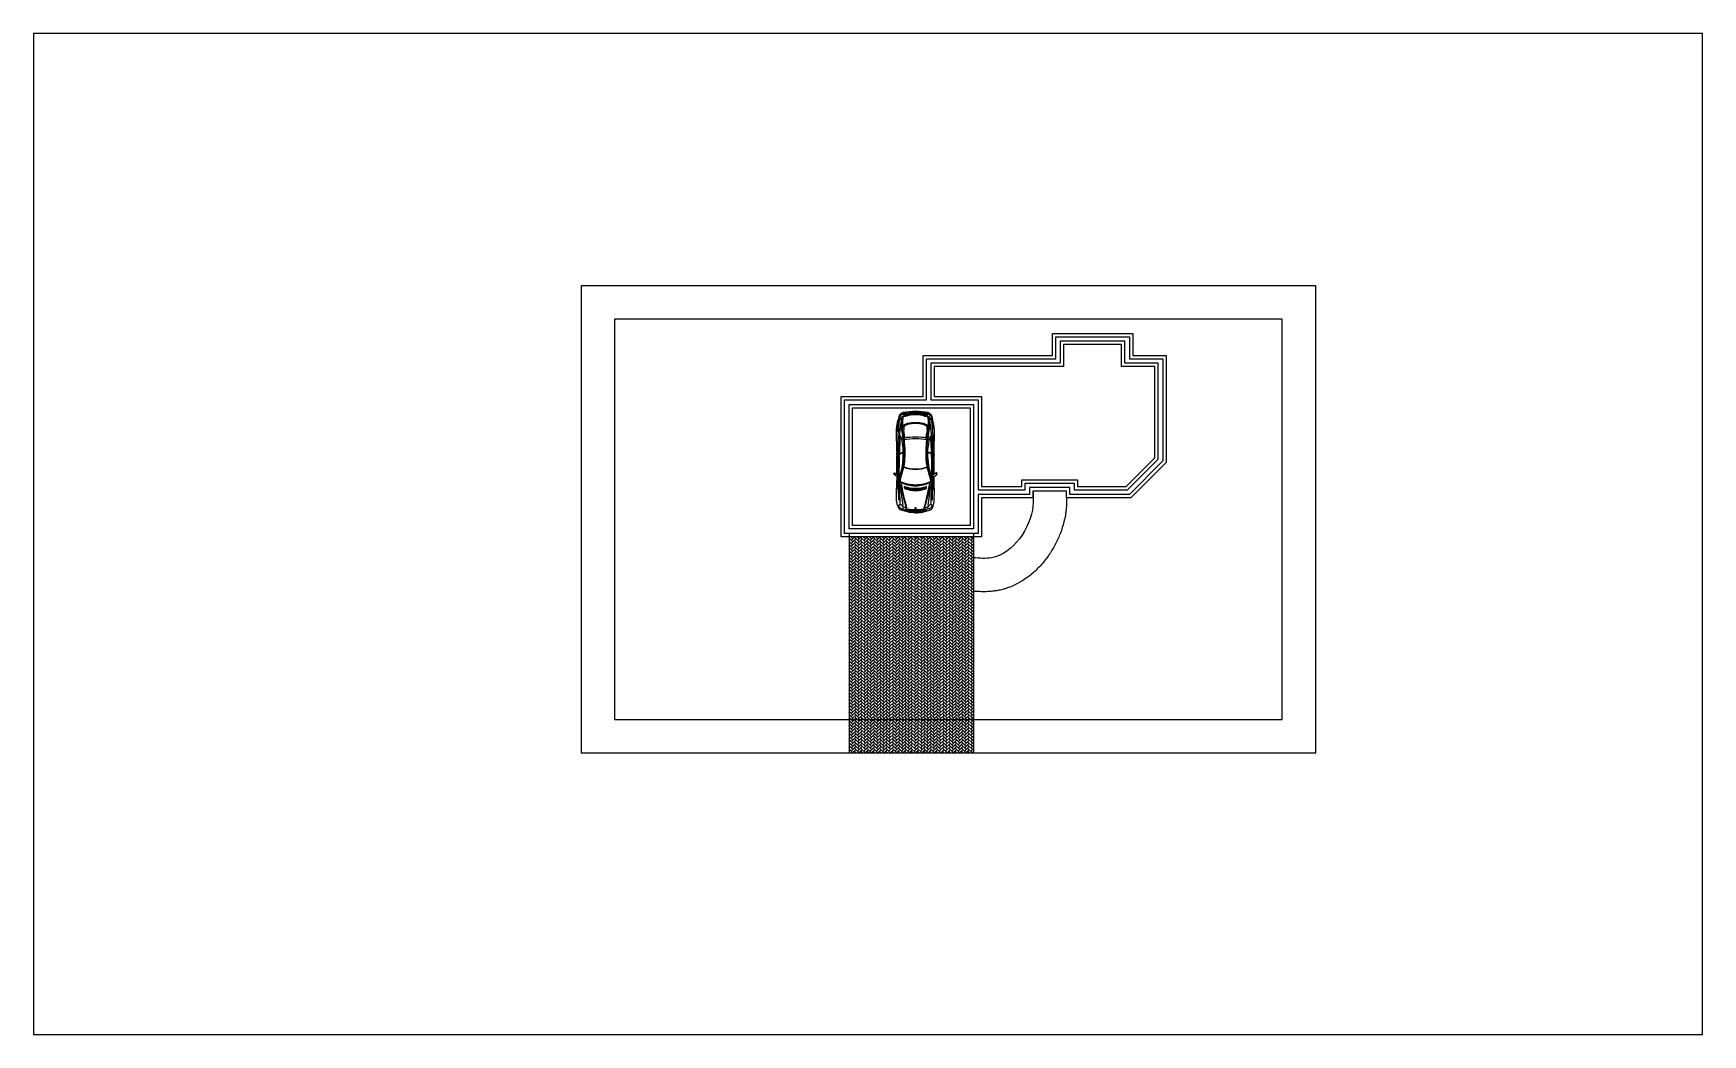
# Model space of a CAD drawing. Header units: inches. Extents: x 3882 to 20043, y -4254 to 317.
# Drawn here: x 3882 to 6882, y -1483 to 317 of the extents above; entities that cross this region are included whole.
import ezdxf

# ---------------------------------------------------------------- set-up
doc = ezdxf.new("R2010")
doc.units = ezdxf.units.IN
doc.header["$MEASUREMENT"] = 0
for name, color, linetype in [('SS - Footings_(3)', 3, 'Continuous'), ('SS - Foundation_Wall_(2)', 2, 'Continuous'), ('SS - Masonry_(241)', 241, 'Continuous'), ('SS - Site_Property_Line_(116)', 116, 'Continuous')]:
    doc.layers.add(name, color=color, linetype=linetype)

# ---------------------------------------------------------------- blocks, each defined once
blk = doc.blocks.new('A$C4DF566E4')
for p, q in [((0.029, 1.248), (0.112, 1.582)), ((0.112, 1.582), (0.146, 1.678)), ((0.344, 1.802), (0.502, 1.838)), ((0.502, 1.838), (0.55, 1.848)), ((0.55, 1.848), (1.114, 1.855)), ((1.114, 1.855), (1.181, 1.842)), ((1.181, 1.842), (1.476, 1.842)), ((1.297, 1.729), (1.423, 1.732)), ((1.423, 1.732), (1.463, 1.726)), ((1.433, 1.709), (1.463, 1.726)), ((1.433, 1.709), (1.439, 1.687)), ((1.463, 1.726), (1.509, 1.742)), ((1.479, 1.817), (1.476, 1.842)), ((1.483, 1.8), (1.479, 1.817)), ((1.505, 1.777), (1.483, 1.8)), ((1.493, 1.688), (2.086, 1.524)), ((1.498, 1.703), (2.106, 1.534)), ((1.56, 1.745), (1.505, 1.777)), ((1.509, 1.742), (1.56, 1.745)), ((1.56, 1.745), (1.6, 1.753)), ((1.752, 1.688), (1.56, 1.745)), ((1.6, 1.753), (1.647, 1.804)), ((1.662, 1.825), (1.647, 1.804)), ((1.662, 1.825), (1.695, 1.885)), ((1.695, 1.885), (1.757, 1.958)), ((1.732, 1.756), (1.725, 1.751)), ((1.732, 1.756), (1.73, 1.725)), ((1.73, 1.725), (1.752, 1.688)), ((1.753, 1.756), (1.732, 1.756)), ((1.819, 1.97), (1.736, 1.773)), ((1.839, 1.95), (1.753, 1.756)), ((1.803, 1.976), (1.836, 1.964)), ((1.836, 1.964), (1.839, 1.95)), ((2.589, 1.808), (2.609, 1.829)), ((2.609, 1.829), (2.638, 1.835)), ((2.638, 1.835), (2.678, 1.833)), ((2.678, 1.833), (2.689, 1.825)), ((2.689, 1.825), (2.699, 1.807)), ((2.703, 1.722), (2.751, 1.545)), ((2.733, 1.716), (2.784, 1.544)), ((2.768, 1.832), (2.782, 1.823)), ((2.779, 1.812), (2.782, 1.823)), ((2.803, 1.819), (2.806, 1.844)), ((2.808, 1.844), (3.152, 1.841)), ((3.152, 1.841), (3.389, 1.857)), ((3.389, 1.857), (3.804, 1.857)), ((3.804, 1.857), (3.945, 1.836)), ((3.804, 1.857), (3.812, 1.84)), ((3.812, 1.84), (4.199, 1.758)), ((3.945, 1.836), (4.219, 1.786)), ((4.199, 1.758), (4.206, 1.736)), ((4.423, 1.549), (4.401, 1.556)), ((0, 1.064), (0.023, 1.248)), ((0, 0.988), (0, 1.064)), ((0, 0.988), (0, 0.912)), ((0, 0.912), (0.023, 0.729)), ((0.023, 1.248), (0.029, 1.248)), ((0.083, 0.988), (0.068, 1.041)), ((0.068, 1.041), (0.091, 0.996)), ((0.083, 0.988), (0.068, 0.935)), ((0.068, 0.935), (0.091, 0.98)), ((0.128, 0.988), (0.091, 0.996)), ((0.128, 0.988), (0.091, 0.98)), ((0.094, 1.313), (0.141, 1.35)), ((0.099, 1.331), (0.094, 1.313)), ((0.152, 1.386), (0.099, 1.331)), ((0.141, 1.35), (0.157, 1.361)), ((0.19, 1.398), (0.152, 1.386)), ((0.171, 1.392), (0.182, 1.412)), ((0.213, 1.011), (0.222, 0.988)), ((0.213, 1.011), (0.228, 0.991)), ((0.213, 0.965), (0.222, 0.988)), ((0.213, 0.965), (0.228, 0.985)), ((0.252, 0.988), (0.228, 0.991)), ((0.252, 0.988), (0.228, 0.985)), ((1.134, 1.488), (1.195, 1.495)), ((4.519, 1.453), (4.498, 1.468)), ((4.524, 1.376), (4.517, 1.38)), ((4.565, 1.376), (4.566, 1.32)), ((0.023, 0.729), (0.029, 0.729)), ((0.029, 0.729), (0.112, 0.394)), ((0.094, 0.663), (0.141, 0.626)), ((0.099, 0.645), (0.094, 0.663)), ((0.152, 0.59), (0.099, 0.645)), ((0.112, 0.394), (0.146, 0.298)), ((0.141, 0.626), (0.157, 0.615)), ((0.19, 0.578), (0.152, 0.59)), ((0.171, 0.584), (0.182, 0.564)), ((0.344, 0.174), (0.502, 0.138)), ((0.502, 0.138), (0.55, 0.128)), ((0.55, 0.128), (1.114, 0.121)), ((1.114, 0.121), (1.181, 0.135)), ((1.134, 0.488), (1.195, 0.481)), ((1.181, 0.135), (1.476, 0.134)), ((1.297, 0.248), (1.423, 0.244)), ((1.423, 0.244), (1.463, 0.25)), ((1.433, 0.267), (1.439, 0.289)), ((1.433, 0.267), (1.463, 0.25)), ((1.463, 0.25), (1.509, 0.234)), ((1.479, 0.159), (1.476, 0.134)), ((1.483, 0.176), (1.479, 0.159)), ((1.505, 0.199), (1.483, 0.176)), ((1.493, 0.288), (2.086, 0.453)), ((1.498, 0.273), (2.106, 0.443)), ((1.56, 0.231), (1.505, 0.199)), ((1.509, 0.234), (1.56, 0.231)), ((1.752, 0.288), (1.56, 0.231)), ((1.56, 0.231), (1.6, 0.223)), ((1.6, 0.223), (1.647, 0.172)), ((1.662, 0.151), (1.647, 0.172)), ((1.662, 0.151), (1.695, 0.091)), ((1.695, 0.091), (1.757, 0.019)), ((1.732, 0.22), (1.725, 0.226)), ((1.73, 0.251), (1.752, 0.288)), ((1.732, 0.22), (1.73, 0.251)), ((1.753, 0.22), (1.732, 0.22)), ((1.819, 0.006), (1.736, 0.204)), ((1.839, 0.027), (1.753, 0.22)), ((1.803, 0), (1.836, 0.013)), ((1.836, 0.013), (1.839, 0.027)), ((2.544, 0.143), (2.549, 0.168)), ((2.549, 0.168), (2.589, 0.168)), ((2.589, 0.168), (2.609, 0.147)), ((2.609, 0.147), (2.638, 0.142)), ((2.638, 0.142), (2.678, 0.143)), ((2.678, 0.143), (2.689, 0.152)), ((2.689, 0.152), (2.699, 0.17)), ((2.699, 0.17), (2.76, 0.168)), ((2.703, 0.254), (2.751, 0.431)), ((2.733, 0.261), (2.784, 0.432)), ((2.76, 0.168), (2.779, 0.164)), ((2.768, 0.144), (2.782, 0.153)), ((2.779, 0.164), (2.782, 0.153)), ((2.803, 0.157), (2.806, 0.132)), ((2.808, 0.132), (3.152, 0.135)), ((3.152, 0.135), (3.389, 0.119)), ((3.389, 0.119), (3.804, 0.119)), ((3.804, 0.119), (3.945, 0.141)), ((3.804, 0.119), (3.812, 0.136)), ((3.812, 0.136), (4.199, 0.218)), ((3.945, 0.141), (4.219, 0.19)), ((4.199, 0.218), (4.206, 0.241)), ((4.423, 0.427), (4.401, 0.42)), ((4.519, 0.523), (4.498, 0.508)), ((4.524, 0.6), (4.517, 0.596)), ((4.565, 0.601), (4.566, 0.656))]:
    blk.add_line(p, q)
blk.add_circle((0.226, 0.988), 0.0265)
for centre, radius, start, end in [((0.305, 1.591), 0.182, 122.03121, 151.48149), ((2.929, -7.857), 9.652, 99.63699, 106.48827), ((0.148, 1.522), 0.114, 300.94188, 7.02984), ((0.463, 1.333), 0.484, 104.21335, 121.64791), ((3.704, -11.477), 13.329, 100.18744, 105.11154), ((0.272, 1.545), 0.014, 100.71464, 220.0884), ((0.168, 1.76), 0.225, 296.74601, 342.26599), ((-10.837, 97.291), 96.386, 276.66389, 277.19055), ((1.07, -7.73), 9.446, 87.79491, 94.1745), ((1.358, -15.408), 17.185, 89.50929, 92.57286), ((1.281, -16.126), 17.944, 89.36693, 90.63307), ((2.671, 0.988), 1.433, 149.77541, 180), ((3.03, 0.988), 1.738, 156.28227, 180), ((1.468, 1.58), 0.127, 76.62001, 105.01601), ((1.468, 1.58), 0.111, 76.62001, 105.01601), ((-3.893, -19.256), 21.654, 74.2203, 75.68031), ((2.209, -40.546), 42.395, 90.72454, 90.99144), ((2.527, -216.221), 218.04, 90.22874, 90.27545), ((1.514, -52.365), 54.141, 89.88523, 90.00862), ((1.708, 1.81), 0.062, 185.87027, 285.6847), ((1.738, 1.853), 0.0803, 199.96943, 268.49889), ((1.609, -26.668), 28.411, 87.79423, 89.75395), ((2.613, 4.19), 2.646, 251.00089, 260.32713), ((1.808, 1.897), 0.0797, 94.09083, 130.13545), ((1.514, -52.365), 54.141, 88.67108, 89.73664), ((2.527, -216.221), 218.04, 89.99483, 90.19604), ((2.209, -40.546), 42.395, 89.47898, 90.56152), ((2.364, 2.876), 1.345, 254.09333, 264.12385), ((2.412, 2.544), 1.055, 253.14033, 265.35409), ((2.674, 4.979), 3.434, 261.53106, 271.27684), ((2.745, 5.503), 3.998, 262.54916, 270.28918), ((2.549, 1.814), 0.00592, 111.61887, 248.38113), ((2.67, 1.608), 0.244, 66.22167, 120.23082), ((2.65, 2.564), 0.762, 262.21822, 279.77245), ((2.527, -216.221), 218.04, 89.95672, 89.98083), ((2.209, -40.546), 42.395, 89.19088, 89.30739), ((2.372, 2.036), 0.482, 318.44677, 333.34599), ((4.848, 32.913), 31.269, 266.12154, 267.57993), ((2.819, 5.16), 3.656, 269.15213, 278.67985), ((2.311, -13.833), 15.605, 84.23316, 88.30926), ((2.778, 1.818), 0.00596, 281.68413, 53.62511), ((2.527, -216.221), 218.04, 89.92678, 89.9333), ((2.826, 3.185), 1.641, 268.50603, 281.95964), ((2.5, -15.085), 16.907, 85.96308, 88.96252), ((3.036, 2.836), 1.264, 275.94603, 292.90681), ((2.194, 10.172), 8.737, 277.53825, 280.46142), ((0.668, 22.196), 20.826, 277.45706, 278.96162), ((3.846, 1.318), 0.27, 62.48666, 104.13514), ((3.839, 1.251), 0.274, 67.51858, 100.02731), ((3.49, -2.222), 3.934, 77.34817, 84.33541), ((2.5, -15.085), 16.907, 84.20793, 85.26438), ((4.038, 0.714), 0.919, 87.49665, 97.88005), ((4.03, 1.513), 0.0735, 86.33345, 142.505), ((3.87, 1.408), 0.181, 30.31202, 56.04626), ((4.075, -0.191), 1.778, 79.4052, 91.29515), ((3.993, 0.018), 1.616, 78.32206, 86.98087), ((4.125, 1.009), 0.752, 69.30538, 84.37647), ((4.111, 1.405), 0.344, 24.7479, 73.96877), ((4.057, 0.689), 1.109, 69.80626, 81.56539), ((4.354, 1.592), 0.127, 17.34099, 73.07256), ((3.004, 0.988), 1.509, 0, 22.11684), ((4.292, 1.306), 0.276, 44.04264, 61.63802), ((3.004, 0.988), 1.527, 0, 21.55589), ((4.313, 1.48), 0.28, 37.29067, 63.21423), ((4.425, 1.612), 0.0878, 21.00264, 69.02767), ((3.715, 1.349), 0.811, 7.3923, 20.28517), ((3.622, 1.312), 0.945, 3.8796, 20.56218), ((4.352, 1.507), 0.233, 10.4466, 37.62668), ((2.001, 0.988), 2.64, 0, 12.28009), ((1.271, 0.988), 1.221, 164.56416, 179.98908), ((1.271, 0.988), 1.221, 180.01092, 195.43584), ((1.274, 0.988), 1.211, 163.74954, 177.32586), ((1.274, 0.988), 1.211, 182.67414, 196.25046), ((1.274, 0.988), 1.192, 162.99587, 176.24924), ((1.274, 0.988), 1.192, 183.75076, 197.00413), ((0.465, 1.261), 0.373, 152.56488, 169.11672), ((2.499, 0.988), 2.366, 170.85108, 180), ((2.499, 0.988), 2.366, 180, 189.14892), ((0.246, 1.291), 0.121, 117.69972, 158.08927), ((2.499, 0.988), 2.347, 170.87645, 180), ((2.499, 0.988), 2.347, 180, 189.12355), ((2.668, 0.988), 1.639, 163.4008, 180), ((2.668, 0.988), 1.639, 180, 196.5992), ((2.729, 0.988), 1.685, 163.03336, 180), ((2.729, 0.988), 1.685, 180, 196.96664), ((2.729, 0.988), 1.67, 162.57723, 180), ((2.729, 0.988), 1.67, 180, 197.42277), ((2.729, 0.988), 1.655, 162.34377, 180), ((2.729, 0.988), 1.655, 180, 197.65623), ((2.729, 0.988), 1.64, 162.10562, 180), ((2.729, 0.988), 1.64, 180, 197.89438), ((1.154, 1.428), 0.0633, 108.02972, 153.20663), ((2.729, 0.988), 1.625, 161.86261, 180), ((2.729, 0.988), 1.625, 180, 198.13739), ((2.729, 0.988), 1.61, 161.65207, 180), ((2.729, 0.988), 1.61, 180, 198.34793), ((2.729, 0.988), 1.595, 162.18609, 180), ((2.729, 0.988), 1.595, 180, 197.81391), ((1.198, 1.481), 0.0142, 338.89216, 102.33755), ((2.671, 0.988), 1.433, 180, 210.22459), ((3.03, 0.988), 1.738, 180, 203.71773), ((3.724, 0.988), 1.723, 161.89702, 180), ((3.724, 0.988), 1.723, 180, 198.10298), ((3.724, 0.988), 1.707, 161.89702, 180), ((3.724, 0.988), 1.707, 180, 198.10298), ((2.412, 2.544), 1.071, 253.14033, 265.35409), ((2.741, 6.591), 5.132, 265.34548, 276.72085), ((2.741, 6.591), 5.116, 265.34548, 276.72085), ((0.322, 0.988), 3.063, 0, 9.81204), ((0.322, 0.988), 3.063, 350.18796, 0), ((2.194, 10.172), 8.796, 277.53825, 280.46142), ((0.322, 0.988), 3.143, 0, 9.81204), ((0.322, 0.988), 3.143, 350.18796, 0), ((3.88, 1.387), 0.134, 41.26321, 61.63836), ((3.285, 1.116), 0.783, 16.97011, 27.32475), ((3.285, 1.116), 0.834, 16.97011, 27.32475), ((2.632, 0.952), 1.456, 1.41386, 15.62046), ((2.632, 1.024), 1.456, 344.37954, 358.58614), ((2.278, 0.988), 1.843, 0, 11.62171), ((2.278, 0.988), 1.843, 348.37829, 0), ((3.004, 0.988), 1.509, 337.88316, 0), ((4.609, 1.444), 0.187, 166.17671, 192.01517), ((3.004, 0.988), 1.527, 338.44411, 0), ((2.888, 0.988), 1.593, 0, 15.16081), ((2.888, 0.988), 1.593, 344.83919, 0), ((2.512, 0.988), 2.043, 0, 14.45026), ((2.512, 0.988), 2.043, 345.54974, 0), ((4.611, 1.398), 0.0898, 194.47769, 237.39357), ((4.519, 1.261), 0.0755, 10.4832, 54.7431), ((2.001, 0.988), 2.64, 347.71991, 0), ((2.657, 0.988), 1.958, 0, 8.4242), ((2.657, 0.988), 1.958, 351.5758, 0), ((0.465, 0.715), 0.373, 190.88328, 207.43512), ((0.246, 0.685), 0.121, 201.91073, 242.30028), ((0.305, 0.385), 0.182, 208.51851, 237.96879), ((2.929, 9.833), 9.652, 253.51173, 260.36301), ((0.148, 0.454), 0.114, 352.97016, 59.05812), ((0.463, 0.643), 0.484, 238.35209, 255.78665), ((3.704, 13.454), 13.329, 254.88846, 259.81256), ((0.272, 0.431), 0.014, 139.9116, 259.28536), ((0.168, 0.217), 0.225, 17.73401, 63.25399), ((-10.837, -95.315), 96.386, 82.80945, 83.33611), ((1.07, 9.706), 9.446, 265.8255, 272.20509), ((1.358, 17.384), 17.185, 267.42714, 270.49071), ((1.281, 18.103), 17.944, 269.36693, 270.63307), ((1.154, 0.549), 0.0633, 206.79337, 251.97028), ((1.198, 0.495), 0.0142, 257.66245, 21.10784), ((1.468, 0.396), 0.127, 254.98399, 283.37999), ((1.468, 0.396), 0.111, 254.98399, 283.37999), ((-3.893, 21.232), 21.654, 284.31969, 285.7797), ((2.209, 42.522), 42.395, 269.00856, 269.27546), ((2.527, 218.197), 218.04, 269.72455, 269.77126), ((1.514, 54.341), 54.141, 269.99138, 270.11477), ((1.708, 0.166), 0.062, 74.3153, 174.12973), ((1.738, 0.123), 0.0803, 91.50111, 160.03057), ((1.609, 28.645), 28.411, 270.24605, 272.20577), ((2.613, -2.214), 2.646, 99.67287, 108.99911), ((1.808, 0.079), 0.0797, 229.86455, 265.90917), ((1.514, 54.341), 54.141, 270.26336, 271.32892), ((2.527, 218.197), 218.04, 269.80396, 270.00517), ((2.209, 42.522), 42.395, 269.43848, 270.52102), ((2.364, -0.9), 1.345, 95.87615, 105.90667), ((2.412, -0.568), 1.071, 94.64591, 106.85967), ((2.412, -0.568), 1.055, 94.64591, 106.85967), ((2.674, -3.002), 3.434, 88.72316, 98.46894), ((2.745, -3.526), 3.998, 89.71082, 97.45084), ((2.741, -4.615), 5.132, 83.27915, 94.65452), ((2.741, -4.615), 5.116, 83.27915, 94.65452), ((2.655, 0.451), 0.328, 250.22972, 290.31697), ((2.527, 218.197), 218.04, 270.01917, 270.04328), ((2.209, 42.522), 42.395, 270.69261, 270.80912), ((4.848, -30.936), 31.269, 92.42007, 93.87846), ((2.372, -0.059), 0.482, 26.65401, 41.55323), ((2.819, -3.184), 3.656, 81.32015, 90.84787), ((2.311, 15.809), 15.605, 271.69074, 275.76684), ((2.527, 218.197), 218.04, 270.0667, 270.07322), ((2.826, -1.209), 1.641, 78.04036, 91.49397), ((2.5, 17.062), 16.907, 271.03748, 275.79207), ((3.036, -0.86), 1.264, 67.09319, 84.05397), ((2.194, -8.195), 8.737, 79.53858, 82.46175), ((2.194, -8.195), 8.796, 79.53858, 82.46175), ((0.668, -20.22), 20.826, 81.03838, 82.54294), ((3.846, 0.659), 0.27, 255.86486, 297.51334), ((3.839, 0.725), 0.274, 259.97269, 292.48142), ((3.49, 4.198), 3.934, 275.66459, 282.65183), ((4.038, 1.263), 0.919, 262.11995, 272.50335), ((3.88, 0.589), 0.134, 298.36164, 318.73679), ((3.87, 0.569), 0.181, 303.95374, 329.68798), ((4.03, 0.464), 0.0735, 217.495, 273.66655), ((3.285, 0.86), 0.783, 332.67525, 343.02989), ((3.285, 0.86), 0.834, 332.67525, 343.02989), ((4.075, 2.168), 1.778, 268.70485, 280.5948), ((3.993, 1.958), 1.616, 273.01913, 281.67794), ((4.125, 0.967), 0.752, 275.62353, 290.69462), ((4.111, 0.571), 0.344, 286.03123, 335.2521), ((4.057, 1.287), 1.109, 278.43461, 290.19374), ((4.354, 0.385), 0.127, 286.92744, 342.65901), ((4.609, 0.533), 0.187, 167.98483, 193.82329), ((4.292, 0.67), 0.276, 298.36198, 315.95736), ((4.313, 0.496), 0.28, 296.78577, 322.70933), ((4.425, 0.364), 0.0878, 290.97233, 338.99736), ((3.715, 0.628), 0.811, 339.71483, 352.6077), ((3.622, 0.665), 0.945, 339.43782, 356.1204), ((4.611, 0.578), 0.0898, 122.60643, 165.52231), ((4.352, 0.469), 0.233, 322.37332, 349.5534), ((4.519, 0.715), 0.0755, 305.2569, 349.5168)]:
    blk.add_arc(centre, radius, start, end)
for centre, major_axis, ratio in [((3.793, 1.772), (-0.103, 0.008), 0.263369), ((0.092, 0.988), (0, -0.0791), 0.503646), ((0.092, 0.988), (0, -0.0712), 0.503646)]:
    blk.add_ellipse(centre, major_axis=major_axis, ratio=ratio)
blk.add_ellipse((4.538, 0.988), major_axis=(0, -0.0251), ratio=0.614154, start_param=5.768892, end_param=9.939071)
for points, start_tangent, end_tangent in [([(0.134, 1.434), (0.143, 1.482), (0.166, 1.513), (0.19, 1.531)], (-0.207701, 0.978192), (0.828272, 0.560326)), ([(0.201, 1.642), (0.188, 1.606), (0.19, 1.568)], (-0.508634, -0.860983), (0.222807, -0.974863)), ([(0.19, 1.531), (0.201, 1.54), (0.203, 1.551), (0.195, 1.561), (0.19, 1.568)], (0.845663, 0.533717), (-0.380655, 0.924717)), ([(0.283, 1.726), (0.244, 1.695), (0.201, 1.642)], (-0.82479, -0.56544), (-0.493818, -0.869565)), ([(0.283, 1.726), (0.331, 1.743), (0.362, 1.742), (0.375, 1.732), (0.382, 1.716), (0.382, 1.691)], (0.761003, 0.648748), (-0.486549, -0.873653)), ([(0.206, 1.424), (0.168, 1.409), (0.146, 1.412), (0.134, 1.434)], (-0.759925, -0.650011), (-0.198029, 0.980196)), ([(0.134, 0.542), (0.143, 0.494), (0.166, 0.464), (0.19, 0.445)], (-0.207701, -0.978192), (0.828272, -0.560326)), ([(0.206, 0.552), (0.168, 0.567), (0.146, 0.564), (0.134, 0.542)], (-0.759925, 0.650011), (-0.198029, -0.980196)), ([(0.201, 0.334), (0.188, 0.37), (0.19, 0.409)], (-0.508634, 0.860983), (0.222807, 0.974863)), ([(0.19, 0.445), (0.201, 0.436), (0.203, 0.426), (0.195, 0.415), (0.19, 0.409)], (0.845663, -0.533717), (-0.380655, -0.924717)), ([(0.283, 0.251), (0.244, 0.281), (0.201, 0.334)], (-0.82479, 0.56544), (-0.493818, 0.869565)), ([(0.283, 0.251), (0.331, 0.233), (0.362, 0.234), (0.375, 0.244), (0.382, 0.26), (0.382, 0.285)], (0.761003, -0.648748), (-0.486549, 0.873653))]:
    blk.add_spline(points, degree=3, dxfattribs=dict(start_tangent=start_tangent, end_tangent=end_tangent))
for points, start_tangent in [([(0.157, 1.361), (0.164, 1.365), (0.176, 1.367), (0.182, 1.365), (0.182, 1.36)], (0.847173, 0.531317)), ([(0.157, 0.615), (0.164, 0.611), (0.176, 0.609), (0.182, 0.612), (0.182, 0.616)], (0.847173, -0.531317))]:
    blk.add_spline(points, degree=3, dxfattribs=dict(start_tangent=start_tangent))

msp = doc.modelspace()

# ---------------------------------------------------------------- hatches: boundary and pattern name
at = {"layer": 'SS - Masonry_(241)'}
h = msp.add_hatch(dxfattribs=at)
h.set_pattern_fill('AR-HBONE', color=256)
h.paths.add_polyline_path([(5571.47584, -587.41495), (5347.47584, -587.41495), (5347.47584, -916.12506), (5571.47584, -916.12506)])
h.paths.add_polyline_path([(5571.47584, -916.12506), (5347.47584, -916.12506), (5347.47584, -976.12506), (5571.47584, -976.12506)])

# ---------------------------------------------------------------- linework, layer by layer
for p, q in [((5347.47584, -581.41495), (5347.47584, -976.12506)), ((5571.47584, -581.41495), (5571.47584, -976.12506))]:
    msp.add_line(p, q)
for points in [[(3881.58751, -1482.52153), (6281.58751, -1482.52153), (6881.58751, -1482.52153), (6881.58751, 317.47847), (3881.58751, 317.47847)], [(4866.22428, -976.12506), (6186.22428, -976.12506), (6186.22428, -136.12506), (4866.22428, -136.12506)]]:
    msp.add_lwpolyline(points, close=True)
msp.add_spline([(5678.05454, -505.22224), (5678.05454, -531.71333), (5603.43184, -625.23807), (5571.47584, -625.23807)], degree=3)
msp.add_open_spline([(5738.55511, -517.22224), (5738.58085, -519.00081), (5738.58713, -520.85022), (5738.51712, -526.85513), (5738.33846, -531.2584), (5737.82912, -536.9829), (5737.72358, -538.04656), (5737.49125, -540.16056), (5737.36438, -541.21386), (5736.95266, -544.36271), (5736.63673, -546.44721), (5735.57161, -552.65724), (5734.70541, -556.73931), (5731.96899, -567.6722), (5729.82539, -574.4146), (5724.79795, -587.57543), (5721.91357, -593.99396), (5715.4391, -606.48849), (5711.84887, -612.56458), (5703.95437, -624.3292), (5699.65013, -630.01815), (5690.27702, -640.93024), (5685.20794, -646.15441), (5674.21259, -656.00502), (5668.28495, -660.63314), (5657.05786, -668.0128), (5651.97003, -670.94345), (5641.21416, -676.18917), (5635.54461, -678.50391), (5627.73974, -681.00712), (5625.85706, -681.56259), (5622.42782, -682.48349), (5620.89062, -682.8646), (5617.71932, -683.58382), (5616.08386, -683.91941), (5613.65396, -684.3642), (5612.87525, -684.4986), (5611.33502, -684.74912), (5610.57112, -684.86568), (5608.2989, -685.19092), (5606.81011, -685.37516), (5602.4268, -685.84315), (5599.61581, -686.04242), (5592.78597, -686.34424), (5588.92666, -686.33939), (5581.75612, -686.14576), (5578.44352, -685.95674), (5574.03605, -685.64886), (5572.72993, -685.54916), (5571.47584, -685.44866)], degree=3, knots=[12.9653082368, 12.9653082368, 12.9653082368, 12.9653082368, 16.9451987484, 16.9451987484, 25.4177981226, 25.4177981226, 27.309878212, 27.309878212, 29.2019583015, 29.2019583015, 32.9861184803, 32.9861184803, 40.5544388381, 40.5544388381, 53.5388173998, 53.5388173998, 66.5231959616, 66.5231959616, 79.5075745233, 79.5075745233, 92.491953085, 92.491953085, 105.4763316468, 105.4763316468, 118.4607102085, 118.4607102085, 128.2038020809, 128.2038020809, 137.9468939534, 137.9468939534, 140.9861949108, 140.9861949108, 143.4085265856, 143.4085265856, 145.934098911, 145.934098911, 147.1258753352, 147.1258753352, 148.3176517594, 148.3176517594, 150.7012046078, 150.7012046078, 155.4683103046, 155.4683103046, 162.7883938318, 162.7883938318, 170.1084773591, 170.1084773591, 173.3692299727, 173.3692299727, 173.3692299727, 173.3692299727])
at = {"layer": 'SS - Footings_(3)'}
for points in [[(5480.71391, -335.41495), (5480.71391, -261.36932), (5713.01914, -261.36932), (5713.01914, -221.79353), (5857.2787, -221.79353), (5857.2787, -261.36932), (5917.2787, -261.36932), (5917.2787, -453.70753), (5853.76398, -517.22224), (5738.05454, -517.22224), (5738.05454, -505.22224), (5678.05454, -505.22224), (5678.05454, -517.22224), (5585.47584, -517.22224), (5585.47584, -587.41495), (5333.47584, -587.41495), (5333.47584, -335.41495)], [(5500.71391, -335.41495), (5585.47584, -335.41495), (5585.47584, -497.22224), (5658.05454, -497.22224), (5658.05454, -485.22224), (5758.05454, -485.22224), (5758.05454, -497.22224), (5845.47971, -497.22224), (5897.2787, -445.42325), (5897.2787, -281.36932), (5837.2787, -281.36932), (5837.2787, -241.79353), (5733.01914, -241.79353), (5733.01914, -281.36932), (5500.71391, -281.36932)], [(5565.47584, -355.41495), (5565.47584, -567.41495), (5353.47584, -567.41495), (5353.47584, -355.41495)]]:
    msp.add_lwpolyline(points, close=True, dxfattribs=at)
at = {"layer": 'SS - Foundation_Wall_(2)'}
for points in [[(5486.71391, -341.41495), (5486.71391, -267.36932), (5719.01914, -267.36932), (5719.01914, -227.79353), (5851.2787, -227.79353), (5851.2787, -267.36932), (5911.2787, -267.36932), (5911.2787, -451.22224), (5851.2787, -511.22224), (5744.05454, -511.22224), (5744.05454, -499.22224), (5672.05454, -499.22224), (5672.05454, -511.22224), (5579.47584, -511.22224), (5579.47584, -581.41495), (5339.47584, -581.41495), (5339.47584, -341.41495)], [(5494.71391, -341.41495), (5579.47584, -341.41495), (5579.47584, -503.22224), (5664.05454, -503.22224), (5664.05454, -491.22224), (5752.05454, -491.22224), (5752.05454, -503.22224), (5847.96499, -503.22224), (5903.2787, -447.90854), (5903.2787, -275.36932), (5843.2787, -275.36932), (5843.2787, -235.79353), (5727.01914, -235.79353), (5727.01914, -275.36932), (5494.71391, -275.36932)], [(5571.47584, -349.41495), (5571.47584, -573.41495), (5347.47584, -573.41495), (5347.47584, -349.41495)]]:
    msp.add_lwpolyline(points, close=True, dxfattribs=at)
at = {"layer": 'SS - Site_Property_Line_(116)'}
msp.add_lwpolyline([(4926.22428, -916.12506), (6126.22428, -916.12506), (6126.22428, -196.12506), (4926.22428, -196.12506)], close=True, dxfattribs=at)

# ---------------------------------------------------------------- block references
at = {"xscale": 39.3700787401575, "yscale": 39.3700787401575, "zscale": 39.3700787401575, "rotation": 89.99999999999999}
msp.add_blockref('A$C4DF566E4', (5505.78825, -544.72852), dxfattribs=at)

doc.saveas('drawing.dxf')
